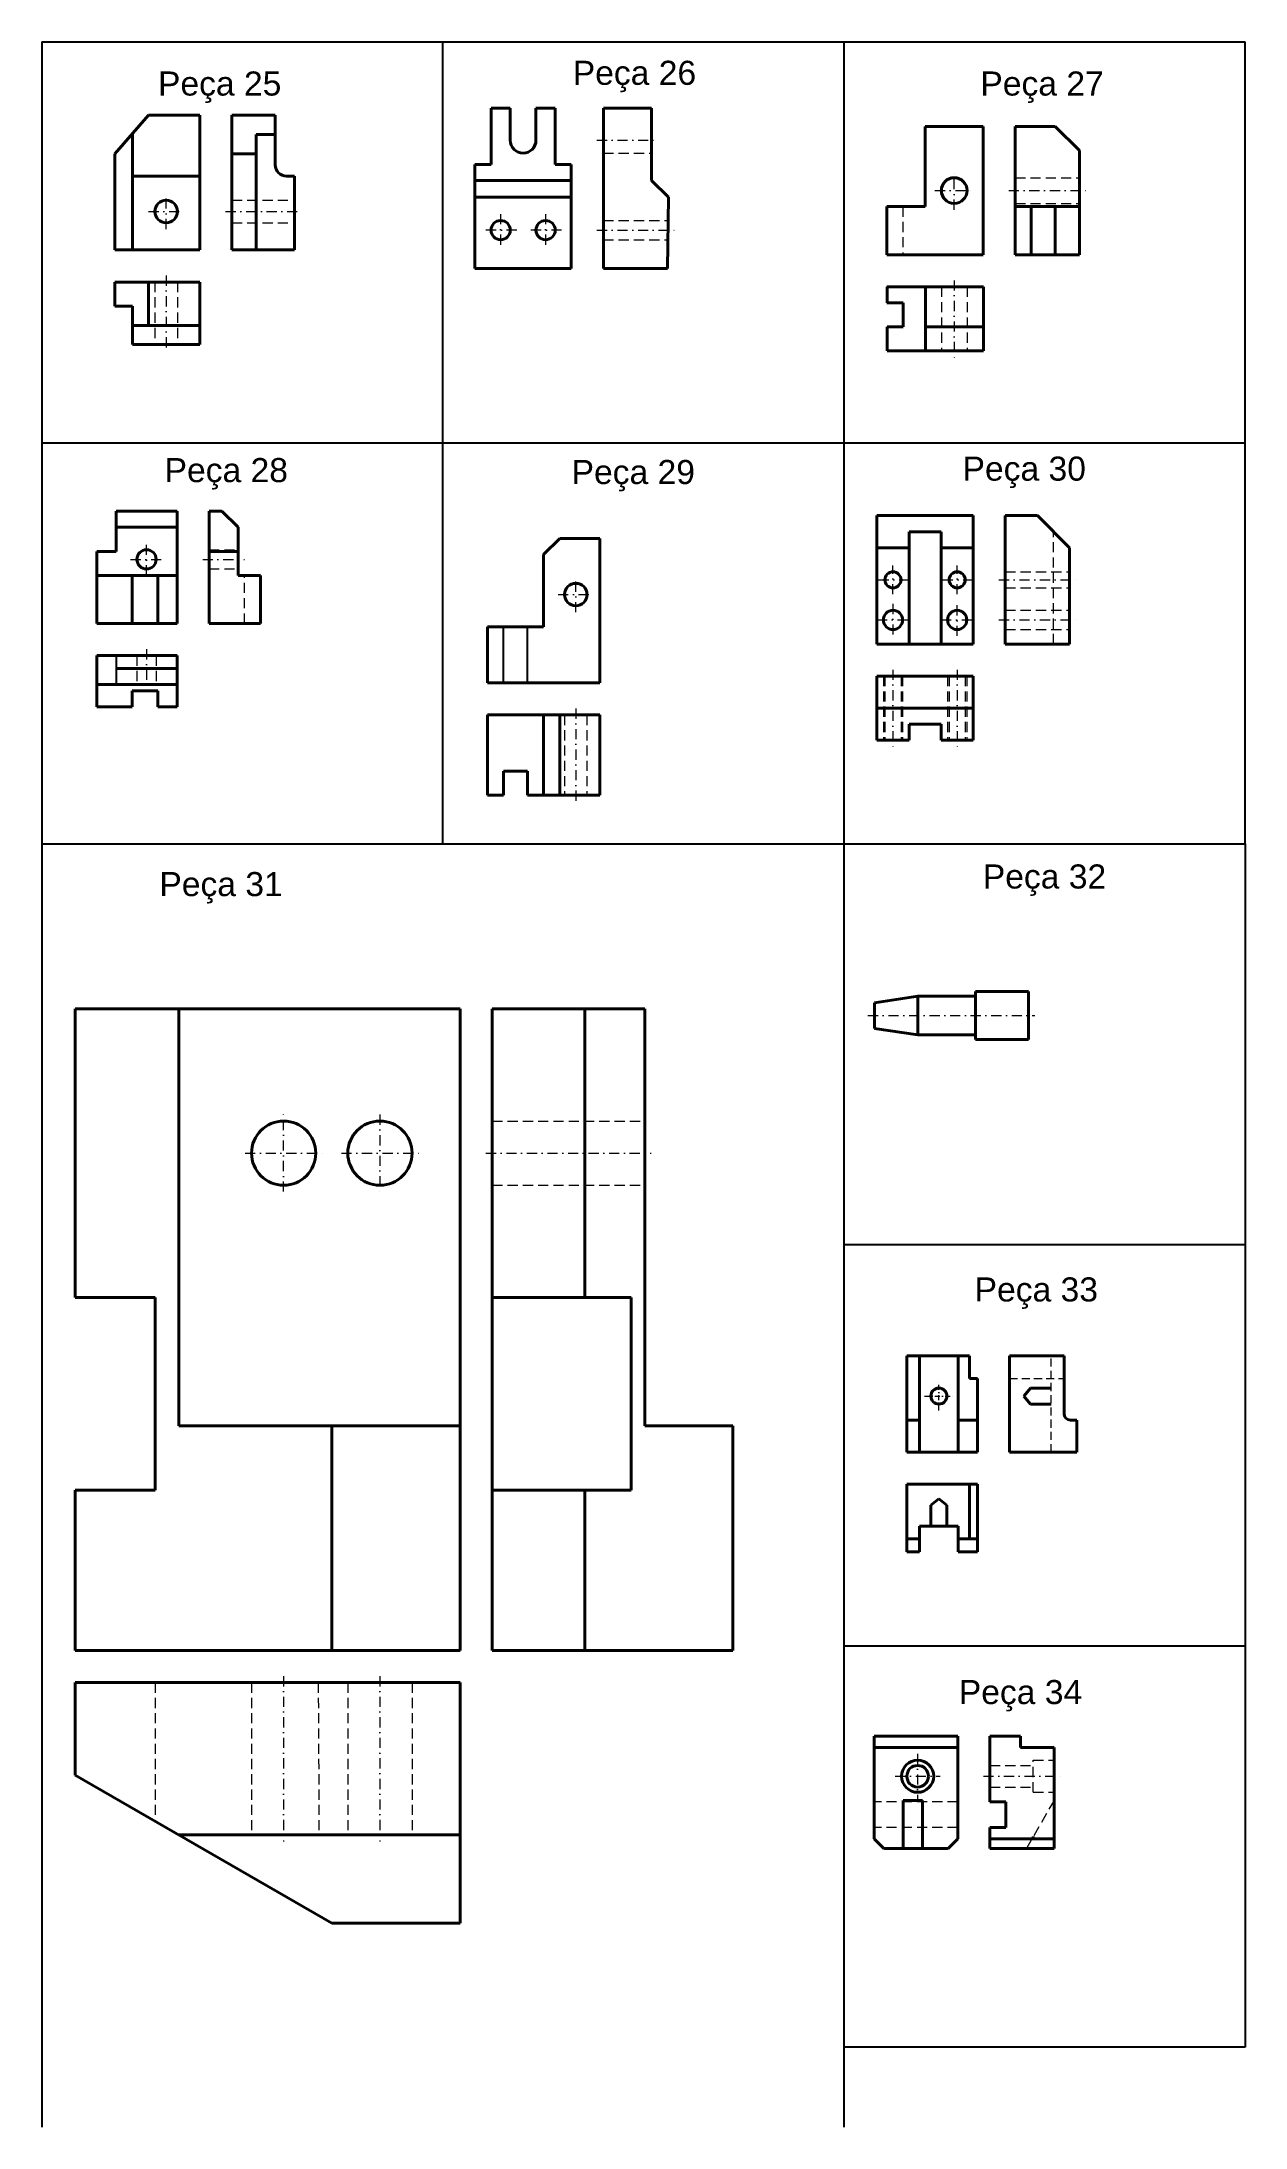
# Model space of a CAD drawing. Header units: millimetres. Extents: x 4747 to 5497, y -1036 to 2514.
# Drawn here: x 4747 to 5497, y -786 to 514 of the extents above; entities that cross this region are included whole.
import ezdxf

# ---------------------------------------------------------------- set-up
doc = ezdxf.new("R2010")
doc.units = ezdxf.units.MM
doc.linetypes.add('DASHDOT2', pattern=[12.7, 6.35, -3.175, 0, -3.175])
doc.linetypes.add('DASHED2', pattern=[9.525, 6.35, -3.175])
doc.layers.add('Linha de Centro', color=20, linetype='DASHDOT2', lineweight=20)
doc.layers.add('Outline', color=7, linetype='Continuous', lineweight=40)
doc.layers.add('Linha Tracejada', color=131, linetype='DASHED2', lineweight=20, plot=False)
doc.styles.get("Standard").update_dxf_attribs({"font": 'arial.ttf'})

msp = doc.modelspace()

# ---------------------------------------------------------------- texts
at = {"layer": 'Outline', "char_height": 15, "attachment_point": 1}
for s, insert in [('Peça 25', (4819.931, 495.208)), ('Peça 26', (5078.4, 501.891)), ('Peça 27', (5332.412, 495.208)), ('Peça 28', (4824.047, 254.239)), ('Peça 29', (5077.672, 253.048)), ('Peça 30', (5321.295, 255.157)), ('Peça 32', (5333.926, 0.934)), ('Peça 31', (4820.794, -3.804)), ('Peça 33', (5328.814, -256.481)), ('Peça 34', (5318.975, -507.431))]:
    msp.add_mtext_dynamic_manual_height_columns(s, width=109.36013, gutter_width=12.5, heights=[0], dxfattribs=dict(at, insert=insert))

# ---------------------------------------------------------------- linework, layer by layer
for p, q in [((4747.484, 513.772), (4997.484, 513.772)), ((4747.484, 513.772), (4747.484, 263.772)), ((4997.484, 513.772), (5247.484, 513.772)), ((4997.484, 263.772), (4997.484, 513.772)), ((5247.484, 513.772), (5497.484, 513.772)), ((5247.484, 263.772), (5247.484, 513.772)), ((5497.484, 263.772), (5497.484, 513.772)), ((4747.484, 263.772), (4997.484, 263.772)), ((4747.484, 263.772), (4747.484, 13.772)), ((4997.484, 263.772), (5247.484, 263.772)), ((4997.484, 13.772), (4997.484, 263.772)), ((5247.484, 263.772), (5497.484, 263.772)), ((5247.484, 13.772), (5247.484, 263.772)), ((5497.484, 13.772), (5497.484, 263.772)), ((5035.27, 114.145), (5035.27, 149.145)), ((5050.27, 114.145), (5050.27, 149.145)), ((4793.804, 131.099), (4793.804, 113.099)), ((4747.484, 13.772), (4997.484, 13.772)), ((4747.484, 13.772), (4747.484, -786.228)), ((4997.484, 13.772), (5247.484, 13.772)), ((5247.484, 13.772), (5497.484, 13.772)), ((5247.484, -786.228), (5247.484, 13.772)), ((5497.484, 13.772), (5497.484, -236.228)), ((5497.484, -236.228), (5247.484, -236.228)), ((5497.484, -236.228), (5497.484, -486.228)), ((5497.484, -486.228), (5247.484, -486.228)), ((5497.484, -486.228), (5497.484, -736.228)), ((5497.484, -736.228), (5247.484, -736.228))]:
    msp.add_line(p, q)
at = {"layer": 'Linha de Centro'}
for p, q in [((5093.467, 452.328), (5131.467, 452.328)), ((5316.082, 409.01), (5316.082, 433.01)), ((4825.014, 396.974), (4825.014, 418.974)), ((5304.082, 421.01), (5328.082, 421.01)), ((5350.082, 421.01), (5398.082, 421.01)), ((4814.014, 407.974), (4836.014, 407.974)), ((4862.014, 407.974), (4909.014, 407.974)), ((5033.467, 406.328), (5033.467, 386.328)), ((5061.467, 406.328), (5061.467, 386.328)), ((5043.467, 396.328), (5023.467, 396.328)), ((5071.467, 396.328), (5051.467, 396.328)), ((5093.467, 396.328), (5141.764, 396.328)), ((4825.014, 367.974), (4825.014, 320.974)), ((5316.082, 365.01), (5316.082, 317.01)), ((4812.804, 181.099), (4812.804, 201.099)), ((4802.804, 191.099), (4822.804, 191.099)), ((4847.804, 191.099), (4873.804, 191.099)), ((5277.952, 169.343), (5277.952, 187.343)), ((5317.952, 169.343), (5317.952, 187.343)), ((5069.27, 169.145), (5091.27, 169.145)), ((5080.27, 158.145), (5080.27, 180.145)), ((5268.952, 178.343), (5286.952, 178.343)), ((5308.952, 178.343), (5326.952, 178.343)), ((5343.952, 178.343), (5391.952, 178.343)), ((5277.952, 163.343), (5277.952, 143.343)), ((5317.952, 143.343), (5317.952, 163.343)), ((5267.952, 153.343), (5287.952, 153.343)), ((5307.952, 153.343), (5327.952, 153.343)), ((5343.952, 153.343), (5391.952, 153.343)), ((4812.795, 135.099), (4812.791, 109.099)), ((5277.952, 122.343), (5277.952, 74.343)), ((5317.952, 122.343), (5317.952, 74.343)), ((5080.27, 98.145), (5080.27, 40.145)), ((5262.335, -93.234), (5366.335, -93.234)), ((4898.237, -203.019), (4898.237, -155.019)), ((4958.237, -155.019), (4958.237, -203.019)), ((4874.237, -179.019), (4922.237, -179.019)), ((4934.237, -179.019), (4982.237, -179.019)), ((5024.237, -179.019), (5127.237, -179.019)), ((4898.237, -505.019), (4898.237, -608.019)), ((4958.237, -505.019), (4958.237, -608.019)), ((5293.321, -553.441), (5293.321, -581.441)), ((5279.321, -567.441), (5307.321, -567.441)), ((5334.321, -567.441), (5382.321, -567.441))]:
    msp.add_line(p, q, dxfattribs=at)
at = {"layer": 'Linha de Centro', "ltscale": 0.5}
for p, q in [((5306.553, -339.434), (5306.553, -321.434)), ((5297.553, -330.434), (5315.553, -330.434))]:
    msp.add_line(p, q, dxfattribs=at)
at = {"layer": 'Linha Tracejada'}
for p, q in [((5097.467, 444.328), (5127.467, 444.328)), ((5354.082, 429.01), (5394.082, 429.01)), ((4866.014, 414.974), (4905.014, 414.974)), ((5284.082, 411.01), (5284.082, 381.01)), ((5354.082, 413.01), (5394.082, 413.01)), ((4866.014, 400.974), (4905.014, 400.974)), ((5097.467, 402.328), (5137.839, 402.328)), ((5097.467, 390.328), (5137.69, 390.328)), ((4818.014, 363.974), (4818.014, 324.974)), ((4832.014, 363.974), (4832.014, 324.974)), ((5308.082, 361.01), (5308.082, 321.01)), ((5324.082, 361.01), (5324.082, 321.01)), ((5377.952, 138.343), (5377.952, 208.343)), ((4851.804, 197.099), (4869.804, 197.099)), ((4851.804, 185.099), (4869.804, 185.099)), ((5347.952, 183.343), (5387.952, 183.343)), ((4873.804, 151.099), (4873.804, 181.099)), ((5347.952, 173.343), (5387.952, 173.343)), ((5347.952, 159.343), (5387.952, 159.343)), ((5347.952, 147.343), (5387.952, 147.343)), ((4806.804, 131.099), (4806.804, 113.099)), ((4818.804, 131.099), (4818.804, 113.099)), ((5271.952, 118.343), (5271.952, 78.343)), ((5272.952, 118.343), (5272.952, 78.343)), ((5282.952, 118.343), (5282.952, 78.343)), ((5283.952, 118.343), (5283.952, 78.343)), ((5311.952, 118.343), (5311.952, 78.343)), ((5312.952, 118.343), (5312.952, 78.343)), ((5322.952, 118.343), (5322.952, 78.343)), ((5323.952, 118.343), (5323.952, 78.343)), ((5073.27, 94.145), (5073.27, 44.145)), ((5087.27, 94.145), (5087.27, 44.145)), ((5028.237, -159.019), (5123.237, -159.019)), ((5028.237, -199.019), (5123.237, -199.019)), ((4818.237, -509.019), (4818.237, -595.511)), ((4878.237, -509.019), (4878.237, -604.019)), ((4919.807, -509.019), (4920.259, -604.019)), ((4938.237, -509.019), (4938.237, -604.019)), ((4978.237, -509.019), (4978.237, -604.019)), ((5365.321, -557.441), (5378.321, -557.441)), ((5365.321, -577.441), (5365.321, -557.441)), ((5338.321, -560.691), (5365.321, -560.691)), ((5318.321, -583.441), (5266.321, -583.441)), ((5338.321, -574.191), (5365.321, -574.191)), ((5378.321, -582.441), (5361.072, -612.441)), ((5365.321, -577.441), (5378.321, -577.441)), ((5318.321, -599.441), (5266.321, -599.441))]:
    msp.add_line(p, q, dxfattribs=at)
at = {"layer": 'Linha Tracejada', "ltscale": 0.8}
for p, q in [((5376.553, -365.434), (5376.553, -305.434)), ((5350.553, -319.434), (5384.553, -319.434))]:
    msp.add_line(p, q, dxfattribs=at)
at = {"layer": 'Outline'}
for p, q in [((5027.467, 437.328), (5027.467, 472.328)), ((5027.467, 472.328), (5039.467, 472.328)), ((5039.467, 472.328), (5039.467, 452.328)), ((5055.467, 452.328), (5055.467, 472.328)), ((5055.467, 472.328), (5067.467, 472.328)), ((5067.467, 472.328), (5067.467, 437.328)), ((5097.467, 472.328), (5097.467, 372.328)), ((5097.467, 472.328), (5127.467, 472.328)), ((5127.467, 472.328), (5127.467, 427.328)), ((4793.014, 443.974), (4814.014, 467.974)), ((4803.514, 455.974), (4804.014, 455.974)), ((4804.014, 383.974), (4804.014, 456.545)), ((4846.014, 467.974), (4814.014, 467.974)), ((4846.014, 383.974), (4846.014, 467.974)), ((4866.014, 383.974), (4866.014, 467.974)), ((4866.014, 467.974), (4893.014, 467.974)), ((4881.014, 383.974), (4881.014, 455.974)), ((4881.014, 455.974), (4893.014, 455.974)), ((4893.014, 467.974), (4893.014, 436.974)), ((5334.082, 461.01), (5298.082, 461.01)), ((5298.082, 461.01), (5298.082, 411.01)), ((5334.082, 381.01), (5334.082, 461.01)), ((5354.082, 381.01), (5354.082, 461.01)), ((5354.082, 461.01), (5379.082, 461.01)), ((5394.082, 446.01), (5379.082, 461.01)), ((4793.014, 383.974), (4793.014, 443.974)), ((4866.014, 443.974), (4881.014, 443.974)), ((5394.082, 381.01), (5394.082, 446.01)), ((4804.014, 429.974), (4846.014, 429.974)), ((4905.014, 429.974), (4900.014, 429.974)), ((4905.014, 383.974), (4905.014, 429.974)), ((5017.467, 372.328), (5017.467, 437.328)), ((5017.467, 437.328), (5027.467, 437.328)), ((5067.467, 437.328), (5077.467, 437.328)), ((5077.467, 437.328), (5077.467, 372.328)), ((5077.467, 427.328), (5017.467, 427.328)), ((5077.467, 416.777), (5017.467, 416.777)), ((5127.467, 427.328), (5138.018, 416.777)), ((5137.467, 372.328), (5138.018, 416.777)), ((5274.082, 411.01), (5274.082, 381.01)), ((5274.082, 411.01), (5298.082, 411.01)), ((5354.082, 411.01), (5394.082, 411.01)), ((5364.082, 381.01), (5364.082, 411.01)), ((5379.082, 381.01), (5379.082, 411.01)), ((4793.014, 383.974), (4846.014, 383.974)), ((4866.014, 383.974), (4905.014, 383.974)), ((5274.082, 381.01), (5334.082, 381.01)), ((5354.082, 381.01), (5394.082, 381.01)), ((5077.467, 372.328), (5017.467, 372.328)), ((5097.467, 372.328), (5137.467, 372.328)), ((4793.014, 363.974), (4846.014, 363.974)), ((4793.014, 363.974), (4793.014, 348.974)), ((4814.014, 363.974), (4814.014, 336.974)), ((4846.014, 363.974), (4846.014, 324.974)), ((5274.082, 361.01), (5274.274, 361.01)), ((5274.082, 351.01), (5274.274, 351.01)), ((5274.274, 361.01), (5334.274, 361.01)), ((5274.274, 351.01), (5274.274, 361.01)), ((5274.274, 351.01), (5284.274, 351.01)), ((5284.274, 336.01), (5284.274, 351.01)), ((5298.274, 361.01), (5298.274, 321.01)), ((5334.274, 361.01), (5334.274, 321.01)), ((4793.014, 348.974), (4804.014, 348.974)), ((4804.014, 324.974), (4804.014, 348.974)), ((4804.014, 336.974), (4846.014, 336.974)), ((5274.274, 321.01), (5274.274, 336.01)), ((5274.274, 336.01), (5284.274, 336.01)), ((5298.274, 336.01), (5334.274, 336.01)), ((4846.014, 324.974), (4804.014, 324.974)), ((5334.274, 321.01), (5274.274, 321.01)), ((4831.804, 221.099), (4793.804, 221.099)), ((4793.804, 221.099), (4793.804, 196.099)), ((4831.804, 151.099), (4831.804, 221.099)), ((4851.804, 151.099), (4851.804, 221.099)), ((4851.804, 221.099), (4859.804, 221.099)), ((4859.804, 221.099), (4869.804, 211.099)), ((4831.804, 211.099), (4793.804, 211.099)), ((4869.804, 211.099), (4869.804, 181.099)), ((5327.952, 218.343), (5267.952, 218.343)), ((5267.952, 218.343), (5267.952, 138.343)), ((5287.952, 138.343), (5287.952, 208.343)), ((5307.952, 208.343), (5287.952, 208.343)), ((5307.952, 138.343), (5307.952, 208.343)), ((5327.952, 138.343), (5327.952, 218.343)), ((5347.952, 138.343), (5347.952, 218.343)), ((5347.952, 218.343), (5367.952, 218.343)), ((5367.952, 218.343), (5387.952, 198.343)), ((4781.753, 151.099), (4781.753, 196.099)), ((4781.753, 196.099), (4793.804, 196.099)), ((4851.804, 196.099), (4869.804, 196.099)), ((5070.27, 204.145), (5060.27, 194.145)), ((5095.27, 204.145), (5070.27, 204.145)), ((5095.27, 114.145), (5095.27, 204.145)), ((5267.952, 198.343), (5287.952, 198.343)), ((5307.952, 198.343), (5327.952, 198.343)), ((5387.952, 138.343), (5387.952, 198.343)), ((5060.27, 194.145), (5060.27, 149.145)), ((4831.804, 181.099), (4781.753, 181.099)), ((4803.804, 151.099), (4803.804, 181.099)), ((4819.804, 151.099), (4819.804, 181.099)), ((4883.804, 181.099), (4869.804, 181.099)), ((4883.804, 151.099), (4883.804, 181.099)), ((4781.753, 151.099), (4831.804, 151.099)), ((4851.804, 151.099), (4883.804, 151.099)), ((5060.27, 149.145), (5025.27, 149.145)), ((5025.27, 149.145), (5025.27, 114.145)), ((4781.753, 131.099), (4831.804, 131.099)), ((4781.753, 131.099), (4781.753, 99.099)), ((4831.804, 131.099), (4831.804, 99.099)), ((5267.952, 138.343), (5327.952, 138.343)), ((5347.952, 138.343), (5387.952, 138.343)), ((4793.804, 123.099), (4831.804, 123.099)), ((5267.952, 118.343), (5327.952, 118.343)), ((5267.952, 118.343), (5267.952, 78.343)), ((5327.952, 78.343), (5327.952, 118.343)), ((4781.753, 113.099), (4831.804, 113.099)), ((4819.804, 109.099), (4803.804, 109.099)), ((4803.804, 109.099), (4803.804, 99.099)), ((4819.804, 99.099), (4819.804, 109.099)), ((5025.27, 114.145), (5095.27, 114.145)), ((4803.804, 99.099), (4781.753, 99.099)), ((4831.804, 99.099), (4819.804, 99.099)), ((5025.27, 94.145), (5095.27, 94.145)), ((5025.27, 44.145), (5025.27, 94.145)), ((5060.27, 94.145), (5060.27, 44.145)), ((5070.27, 94.145), (5070.27, 44.145)), ((5095.27, 94.145), (5095.27, 44.145)), ((5267.952, 98.343), (5327.952, 98.343)), ((5267.952, 78.343), (5287.952, 78.343)), ((5287.952, 78.343), (5287.952, 88.343)), ((5287.952, 88.343), (5307.952, 88.343)), ((5307.952, 78.343), (5307.952, 88.343)), ((5307.952, 78.343), (5327.952, 78.343)), ((5035.27, 44.145), (5035.27, 59.145)), ((5050.27, 59.145), (5035.27, 59.145)), ((5050.27, 44.145), (5050.27, 59.145)), ((5035.27, 44.145), (5025.27, 44.145)), ((5095.27, 44.145), (5050.27, 44.145)), ((5008.237, -89.019), (4768.237, -89.019)), ((4768.237, -269.019), (4768.237, -89.019)), ((4832.974, -349.019), (4832.974, -89.019)), ((5008.237, -489.019), (5008.237, -89.019)), ((5028.237, -489.019), (5028.237, -89.019)), ((5028.237, -89.019), (5123.237, -89.019)), ((5085.861, -269.019), (5085.861, -89.019)), ((5123.237, -89.019), (5123.237, -349.019)), ((5266.335, -85.234), (5293.335, -81.234)), ((5266.335, -101.234), (5266.335, -85.234)), ((5329.335, -81.234), (5293.335, -81.234)), ((5293.335, -105.234), (5293.335, -81.234)), ((5362.335, -78.234), (5329.335, -78.234)), ((5329.335, -78.234), (5329.335, -108.234)), ((5362.335, -108.234), (5362.335, -78.234)), ((5266.335, -101.234), (5293.335, -105.234)), ((5293.335, -105.234), (5329.335, -105.234)), ((5329.335, -108.234), (5362.335, -108.234)), ((4818.237, -269.019), (4768.237, -269.019)), ((4818.237, -389.019), (4818.237, -269.019)), ((5028.237, -269.019), (5114.728, -269.019)), ((5114.728, -389.019), (5114.728, -269.019)), ((5325.553, -305.434), (5286.553, -305.434)), ((5286.553, -305.434), (5286.553, -365.434)), ((5294.553, -305.434), (5294.553, -365.434)), ((5318.553, -305.434), (5318.553, -365.434)), ((5325.553, -319.434), (5325.553, -305.434)), ((5350.553, -305.434), (5350.553, -365.434)), ((5350.553, -305.434), (5384.553, -305.434)), ((5384.553, -305.434), (5384.553, -341.434)), ((5330.553, -319.434), (5325.553, -319.434)), ((5330.553, -365.434), (5330.553, -319.434)), ((5359.553, -330.434), (5363.553, -325.434)), ((5363.553, -335.434), (5359.553, -330.434)), ((4928.237, -349.019), (4832.974, -349.019)), ((4928.237, -489.019), (4928.237, -349.019)), ((5008.237, -349.019), (4928.237, -349.019)), ((5178.237, -349.019), (5123.237, -349.019)), ((5178.237, -489.019), (5178.237, -349.019)), ((5286.553, -345.434), (5294.553, -345.434)), ((5318.553, -345.434), (5330.553, -345.434)), ((5392.553, -345.434), (5388.553, -345.434)), ((5392.553, -365.434), (5392.553, -345.434)), ((5286.553, -365.434), (5330.553, -365.434)), ((5350.553, -365.434), (5392.553, -365.434)), ((4768.237, -489.019), (4768.237, -389.019)), ((4768.237, -389.019), (4818.237, -389.019)), ((5028.237, -389.019), (5114.728, -389.019)), ((5085.861, -489.019), (5085.861, -389.019)), ((5286.553, -385.434), (5330.553, -385.434)), ((5286.553, -385.434), (5286.553, -427.434)), ((5325.553, -419.434), (5325.553, -385.434)), ((5330.553, -427.434), (5330.553, -385.434)), ((5306.553, -394.434), (5301.553, -398.434)), ((5311.553, -398.434), (5306.553, -394.434)), ((5294.553, -411.434), (5294.553, -427.434)), ((5294.553, -411.434), (5318.553, -411.434)), ((5318.553, -411.434), (5318.553, -427.434)), ((5294.553, -419.434), (5286.553, -419.434)), ((5286.553, -427.434), (5294.553, -427.434)), ((5325.553, -419.434), (5318.553, -419.434)), ((5318.553, -427.434), (5330.553, -427.434)), ((5325.553, -419.434), (5330.553, -419.434)), ((4768.237, -489.019), (5008.237, -489.019)), ((5028.237, -489.019), (5178.237, -489.019)), ((4768.237, -509.019), (5008.237, -509.019)), ((4768.237, -509.019), (4768.237, -566.643)), ((5008.237, -509.019), (5008.237, -659.019)), ((5318.321, -542.441), (5266.321, -542.441)), ((5266.321, -542.441), (5266.321, -606.441)), ((5318.321, -606.441), (5318.321, -542.441)), ((5357.321, -542.441), (5338.321, -542.441)), ((5338.321, -583.441), (5338.321, -542.441)), ((5357.321, -549.441), (5357.321, -542.441)), ((5318.321, -549.441), (5266.321, -549.441)), ((5378.321, -549.441), (5357.321, -549.441)), ((5378.321, -557.441), (5378.321, -549.441)), ((5378.321, -577.441), (5378.321, -557.441)), ((4928.237, -659.019), (4768.237, -566.643)), ((5284.321, -582.441), (5296.321, -582.441)), ((5284.321, -612.441), (5284.321, -582.441)), ((5296.321, -612.441), (5296.321, -582.441)), ((5338.321, -583.441), (5348.321, -583.441)), ((5348.321, -599.441), (5348.321, -583.441)), ((5378.321, -612.441), (5378.321, -577.441)), ((4832.974, -604.019), (5008.237, -604.019)), ((5272.321, -612.441), (5266.321, -606.441)), ((5312.321, -612.441), (5318.321, -606.441)), ((5338.321, -612.441), (5338.321, -599.441)), ((5338.321, -599.441), (5348.321, -599.441)), ((5338.321, -606.441), (5378.321, -606.441)), ((5365.321, -606.441), (5365.321, -605.051)), ((5272.321, -612.441), (5312.321, -612.441)), ((5338.321, -612.441), (5378.321, -612.441)), ((5008.237, -659.019), (4928.237, -659.019))]:
    msp.add_line(p, q, dxfattribs=at)
at = {"layer": 'Outline', "ltscale": 0.8}
for p, q in [((5363.553, -325.434), (5376.553, -325.434)), ((5363.553, -335.434), (5376.553, -335.434)), ((5301.553, -398.434), (5301.553, -411.434)), ((5311.553, -398.434), (5311.553, -411.434))]:
    msp.add_line(p, q, dxfattribs=at)
at = {"layer": 'Outline'}
for centre, radius in [((5316.082, 421.01), 8), ((4825.014, 407.974), 7), ((5033.467, 396.328), 6), ((5061.467, 396.328), 6), ((4812.804, 191.099), 6), ((5277.952, 178.343), 5), ((5317.952, 178.343), 5), ((5080.27, 169.145), 7), ((5277.952, 153.343), 6), ((5317.952, 153.343), 6), ((4898.237, -179.019), 20), ((4958.237, -179.019), 20), ((5306.553, -330.434), 5), ((5293.321, -567.441), 10), ((5293.321, -567.441), 6.75)]:
    msp.add_circle(centre, radius, dxfattribs=at)
for centre, radius, end in [((5047.467, 452.328), 8, 0), ((4900.014, 436.974), 7, 270), ((5388.553, -341.434), 4, 270)]:
    msp.add_arc(centre, radius, 180, end, dxfattribs=at)

msp.set_redraw_order([(e.dxf.handle, doc.entitydb.next_handle()) for e in msp.query("TEXT MTEXT ATTDEF DIMENSION ARC_DIMENSION")])  # texts and dimensions are drawn at this point

doc.saveas('drawing.dxf')
